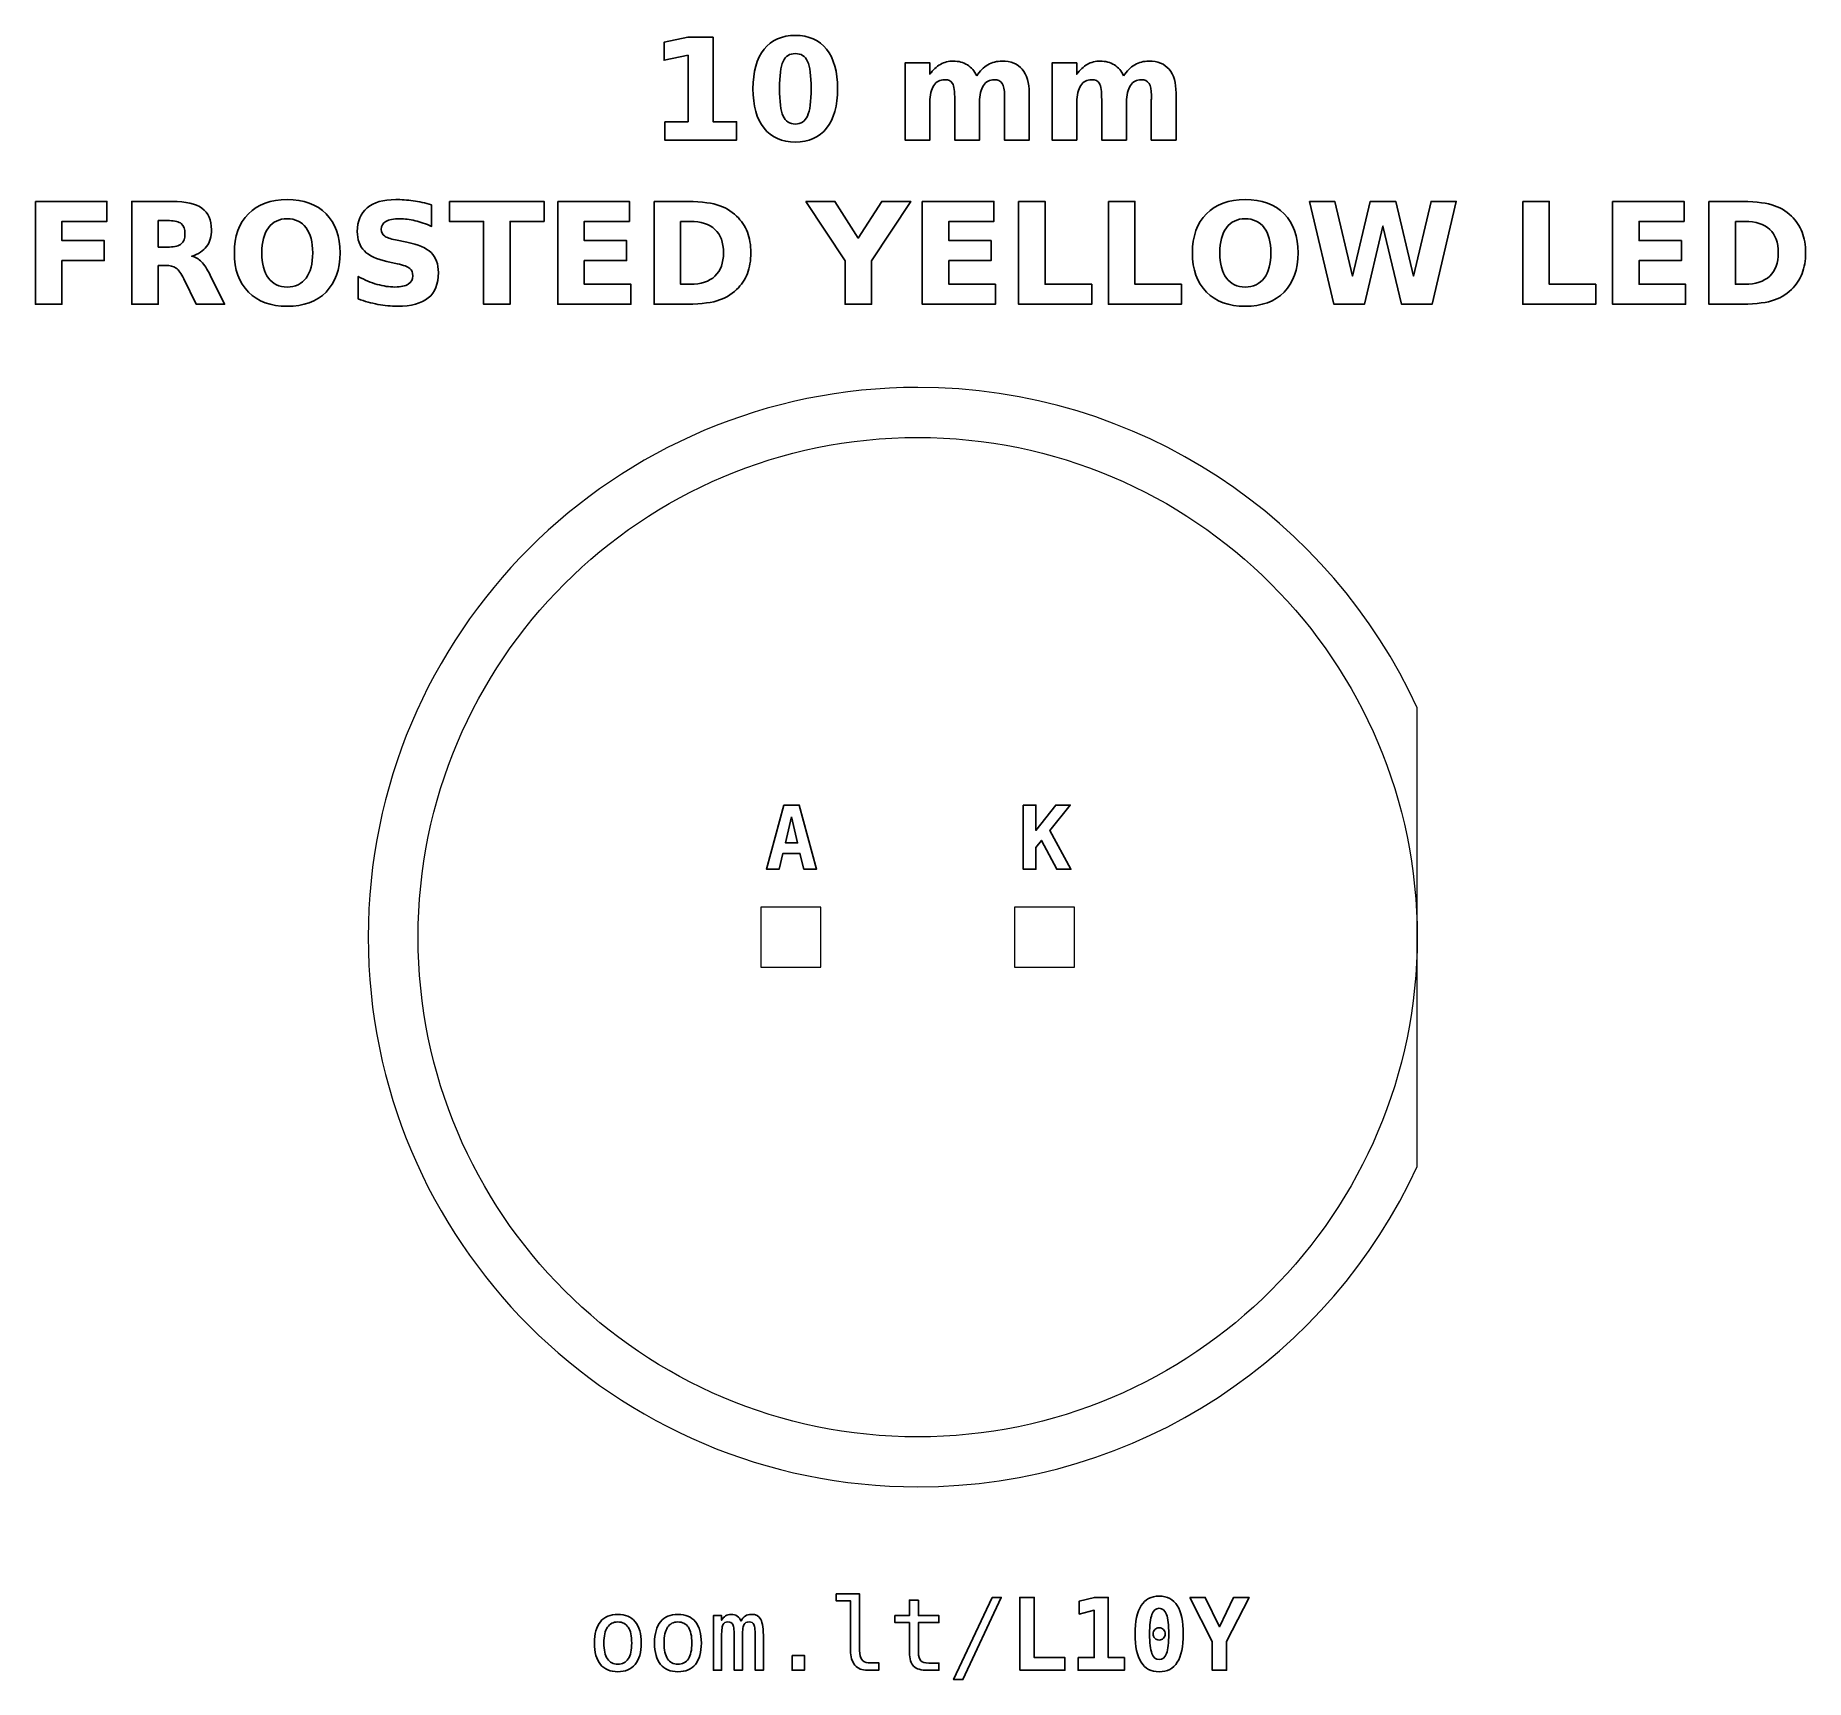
# Model space of a CAD drawing. Header units: centimetres. Extents: x -11.38 to -9.61, y -15.59 to -13.95.
import ezdxf

# ---------------------------------------------------------------- set-up
doc = ezdxf.new("R2010")
doc.units = ezdxf.units.CM
doc.header["$MEASUREMENT"] = 0
doc.layers.add('Layer 1', color=7, linetype='Continuous')

msp = doc.modelspace()

# ---------------------------------------------------------------- linework, layer by layer
at = {"layer": 'Layer 1', "color": 7, "lineweight": 20}
for points in [[(-10.657, -14.88), (-10.597, -14.88), (-10.597, -14.82), (-10.657, -14.82), (-10.657, -14.88)], [(-10.403, -14.88), (-10.343, -14.88), (-10.343, -14.82), (-10.403, -14.82), (-10.403, -14.88)]]:
    msp.add_lwpolyline(points, close=True, dxfattribs=at)
at = {"layer": 'Layer 1', "color": 250, "lineweight": 20}
msp.add_ellipse((-10.5, -14.85), major_axis=(0, 0.5), ratio=1, dxfattribs=at)
at = {"layer": 'Layer 1', "color": 250}
for points, knots in [([(-10.75326, -14.03415), (-10.75326, -14.03415), (-10.72983, -14.03415), (-10.72983, -14.03415), (-10.72983, -14.03415), (-10.72983, -14.03415), (-10.72983, -13.96766), (-10.72983, -13.96766), (-10.72983, -13.96766), (-10.72983, -13.96766), (-10.75387, -13.97263), (-10.75387, -13.97263), (-10.75387, -13.97263), (-10.75387, -13.97263), (-10.75387, -13.95456), (-10.75387, -13.95456), (-10.75387, -13.95456), (-10.75387, -13.95456), (-10.72997, -13.9496), (-10.72997, -13.9496), (-10.72997, -13.9496), (-10.72997, -13.9496), (-10.70476, -13.9496), (-10.70476, -13.9496), (-10.70476, -13.9496), (-10.70476, -13.9496), (-10.70476, -14.03415), (-10.70476, -14.03415), (-10.70476, -14.03415), (-10.70476, -14.03415), (-10.68134, -14.03415), (-10.68134, -14.03415), (-10.68134, -14.03415), (-10.68134, -14.03415), (-10.68134, -14.05247), (-10.68134, -14.05247), (-10.68134, -14.05247), (-10.68134, -14.05247), (-10.75326, -14.05247), (-10.75326, -14.05247), (-10.75326, -14.05247), (-10.75326, -14.05247), (-10.75326, -14.03415), (-10.75326, -14.03415)], [0, 0, 0, 0, 0.0909091, 0.0909091, 0.0909091, 0.0909091, 0.1818182, 0.1818182, 0.1818182, 0.1818182, 0.2727273, 0.2727273, 0.2727273, 0.2727273, 0.3636364, 0.3636364, 0.3636364, 0.3636364, 0.4545455, 0.4545455, 0.4545455, 0.4545455, 0.5454545, 0.5454545, 0.5454545, 0.5454545, 0.6363636, 0.6363636, 0.6363636, 0.6363636, 0.7272727, 0.7272727, 0.7272727, 0.7272727, 0.8181818, 0.8181818, 0.8181818, 0.8181818, 0.9090909, 0.9090909, 0.9090909, 0.9090909, 1, 1, 1, 1]), ([(-10.58016, -14.00113), (-10.58016, -14.01818), (-10.58383, -14.03133), (-10.59119, -14.04059), (-10.59119, -14.04059), (-10.59853, -14.04984), (-10.60897, -14.05447), (-10.62247, -14.05447), (-10.62247, -14.05447), (-10.63602, -14.05447), (-10.64648, -14.04984), (-10.65382, -14.04059), (-10.65382, -14.04059), (-10.66118, -14.03133), (-10.66485, -14.01818), (-10.66485, -14.00113), (-10.66485, -14.00113), (-10.66485, -13.98406), (-10.66118, -13.97088), (-10.65382, -13.96162), (-10.65382, -13.96162), (-10.64648, -13.95238), (-10.63602, -13.94774), (-10.62247, -13.94774), (-10.62247, -13.94774), (-10.60897, -13.94774), (-10.59853, -13.95238), (-10.59119, -13.96162), (-10.59119, -13.96162), (-10.58383, -13.97088), (-10.58016, -13.98406), (-10.58016, -14.00113)], [0, 0, 0, 0, 0.125, 0.125, 0.125, 0.125, 0.25, 0.25, 0.25, 0.25, 0.375, 0.375, 0.375, 0.375, 0.5, 0.5, 0.5, 0.5, 0.625, 0.625, 0.625, 0.625, 0.75, 0.75, 0.75, 0.75, 0.875, 0.875, 0.875, 0.875, 1, 1, 1, 1]), ([(-10.60669, -14.00094), (-10.60669, -13.98808), (-10.60789, -13.97902), (-10.61031, -13.97375), (-10.61031, -13.97375), (-10.61271, -13.96851), (-10.61678, -13.96588), (-10.62247, -13.96588), (-10.62247, -13.96588), (-10.62816, -13.96588), (-10.63223, -13.96851), (-10.63468, -13.97375), (-10.63468, -13.97375), (-10.6371, -13.97902), (-10.63832, -13.98808), (-10.63832, -14.00094), (-10.63832, -14.00094), (-10.63832, -14.01392), (-10.6371, -14.0231), (-10.63468, -14.02841), (-10.63468, -14.02841), (-10.63223, -14.03375), (-10.62816, -14.03641), (-10.62247, -14.03641), (-10.62247, -14.03641), (-10.61683, -14.03641), (-10.61278, -14.03375), (-10.61033, -14.02841), (-10.61033, -14.02841), (-10.60791, -14.0231), (-10.60669, -14.01392), (-10.60669, -14.00094)], [0, 0, 0, 0, 0.125, 0.125, 0.125, 0.125, 0.25, 0.25, 0.25, 0.25, 0.375, 0.375, 0.375, 0.375, 0.5, 0.5, 0.5, 0.5, 0.625, 0.625, 0.625, 0.625, 0.75, 0.75, 0.75, 0.75, 0.875, 0.875, 0.875, 0.875, 1, 1, 1, 1]), ([(-10.44091, -13.98812), (-10.43778, -13.98335), (-10.43409, -13.9797), (-10.42978, -13.97721), (-10.42978, -13.97721), (-10.42548, -13.97469), (-10.42078, -13.97345), (-10.41563, -13.97345), (-10.41563, -13.97345), (-10.40676, -13.97345), (-10.40001, -13.97618), (-10.39538, -13.98166), (-10.39538, -13.98166), (-10.39074, -13.98711), (-10.38841, -13.99506), (-10.38841, -14.00548), (-10.38841, -14.00548), (-10.38841, -14.00548), (-10.38841, -14.05247), (-10.38841, -14.05247), (-10.38841, -14.05247), (-10.38841, -14.05247), (-10.41323, -14.05247), (-10.41323, -14.05247), (-10.41323, -14.05247), (-10.41323, -14.05247), (-10.41323, -14.01223), (-10.41323, -14.01223), (-10.41323, -14.01223), (-10.41318, -14.01164), (-10.41316, -14.01103), (-10.41313, -14.01037), (-10.41313, -14.01037), (-10.41311, -14.00974), (-10.41309, -14.00882), (-10.41309, -14.00762), (-10.41309, -14.00762), (-10.41309, -14.00216), (-10.41388, -13.99819), (-10.41551, -13.99574), (-10.41551, -13.99574), (-10.41711, -13.99327), (-10.41969, -13.99205), (-10.42327, -13.99205), (-10.42327, -13.99205), (-10.42797, -13.99205), (-10.43157, -13.99398), (-10.43413, -13.99784), (-10.43413, -13.99784), (-10.43667, -14.00169), (-10.43799, -14.00727), (-10.43809, -14.01458), (-10.43809, -14.01458), (-10.43809, -14.01458), (-10.43809, -14.05247), (-10.43809, -14.05247), (-10.43809, -14.05247), (-10.43809, -14.05247), (-10.4629, -14.05247), (-10.4629, -14.05247), (-10.4629, -14.05247), (-10.4629, -14.05247), (-10.4629, -14.01223), (-10.4629, -14.01223), (-10.4629, -14.01223), (-10.4629, -14.00369), (-10.46363, -13.99819), (-10.46511, -13.99574), (-10.46511, -13.99574), (-10.46657, -13.99327), (-10.46918, -13.99205), (-10.47294, -13.99205), (-10.47294, -13.99205), (-10.47769, -13.99205), (-10.48134, -13.994), (-10.4839, -13.99788), (-10.4839, -13.99788), (-10.48646, -14.00176), (-10.48776, -14.00729), (-10.48776, -14.01451), (-10.48776, -14.01451), (-10.48776, -14.01451), (-10.48776, -14.05247), (-10.48776, -14.05247), (-10.48776, -14.05247), (-10.48776, -14.05247), (-10.51257, -14.05247), (-10.51257, -14.05247), (-10.51257, -14.05247), (-10.51257, -14.05247), (-10.51257, -13.97531), (-10.51257, -13.97531), (-10.51257, -13.97531), (-10.51257, -13.97531), (-10.48776, -13.97531), (-10.48776, -13.97531), (-10.48776, -13.97531), (-10.48776, -13.97531), (-10.48776, -13.98662), (-10.48776, -13.98662), (-10.48776, -13.98662), (-10.48472, -13.98224), (-10.48124, -13.97898), (-10.47731, -13.97676), (-10.47731, -13.97676), (-10.47339, -13.97455), (-10.46906, -13.97345), (-10.46433, -13.97345), (-10.46433, -13.97345), (-10.45902, -13.97345), (-10.45429, -13.97474), (-10.45022, -13.97731), (-10.45022, -13.97731), (-10.44613, -13.97989), (-10.44302, -13.98349), (-10.44091, -13.98812)], [0, 0, 0, 0, 0.0344828, 0.0344828, 0.0344828, 0.0344828, 0.0689655, 0.0689655, 0.0689655, 0.0689655, 0.1034483, 0.1034483, 0.1034483, 0.1034483, 0.137931, 0.137931, 0.137931, 0.137931, 0.1724138, 0.1724138, 0.1724138, 0.1724138, 0.2068966, 0.2068966, 0.2068966, 0.2068966, 0.2413793, 0.2413793, 0.2413793, 0.2413793, 0.2758621, 0.2758621, 0.2758621, 0.2758621, 0.3103448, 0.3103448, 0.3103448, 0.3103448, 0.3448276, 0.3448276, 0.3448276, 0.3448276, 0.3793103, 0.3793103, 0.3793103, 0.3793103, 0.4137931, 0.4137931, 0.4137931, 0.4137931, 0.4482759, 0.4482759, 0.4482759, 0.4482759, 0.4827586, 0.4827586, 0.4827586, 0.4827586, 0.5172414, 0.5172414, 0.5172414, 0.5172414, 0.5517241, 0.5517241, 0.5517241, 0.5517241, 0.5862069, 0.5862069, 0.5862069, 0.5862069, 0.6206897, 0.6206897, 0.6206897, 0.6206897, 0.6551724, 0.6551724, 0.6551724, 0.6551724, 0.6896552, 0.6896552, 0.6896552, 0.6896552, 0.7241379, 0.7241379, 0.7241379, 0.7241379, 0.7586207, 0.7586207, 0.7586207, 0.7586207, 0.7931034, 0.7931034, 0.7931034, 0.7931034, 0.8275862, 0.8275862, 0.8275862, 0.8275862, 0.862069, 0.862069, 0.862069, 0.862069, 0.8965517, 0.8965517, 0.8965517, 0.8965517, 0.9310345, 0.9310345, 0.9310345, 0.9310345, 0.9655172, 0.9655172, 0.9655172, 0.9655172, 1, 1, 1, 1]), ([(-10.29387, -13.98812), (-10.29074, -13.98335), (-10.28705, -13.9797), (-10.28274, -13.97721), (-10.28274, -13.97721), (-10.27844, -13.97469), (-10.27374, -13.97345), (-10.26859, -13.97345), (-10.26859, -13.97345), (-10.25972, -13.97345), (-10.25297, -13.97618), (-10.24834, -13.98166), (-10.24834, -13.98166), (-10.2437, -13.98711), (-10.24137, -13.99506), (-10.24137, -14.00548), (-10.24137, -14.00548), (-10.24137, -14.00548), (-10.24137, -14.05247), (-10.24137, -14.05247), (-10.24137, -14.05247), (-10.24137, -14.05247), (-10.26619, -14.05247), (-10.26619, -14.05247), (-10.26619, -14.05247), (-10.26619, -14.05247), (-10.26619, -14.01223), (-10.26619, -14.01223), (-10.26619, -14.01223), (-10.26614, -14.01164), (-10.26612, -14.01103), (-10.26609, -14.01037), (-10.26609, -14.01037), (-10.26607, -14.00974), (-10.26605, -14.00882), (-10.26605, -14.00762), (-10.26605, -14.00762), (-10.26605, -14.00216), (-10.26684, -13.99819), (-10.26847, -13.99574), (-10.26847, -13.99574), (-10.27007, -13.99327), (-10.27265, -13.99205), (-10.27623, -13.99205), (-10.27623, -13.99205), (-10.28093, -13.99205), (-10.28453, -13.99398), (-10.28709, -13.99784), (-10.28709, -13.99784), (-10.28963, -14.00169), (-10.29095, -14.00727), (-10.29105, -14.01458), (-10.29105, -14.01458), (-10.29105, -14.01458), (-10.29105, -14.05247), (-10.29105, -14.05247), (-10.29105, -14.05247), (-10.29105, -14.05247), (-10.31586, -14.05247), (-10.31586, -14.05247), (-10.31586, -14.05247), (-10.31586, -14.05247), (-10.31586, -14.01223), (-10.31586, -14.01223), (-10.31586, -14.01223), (-10.31586, -14.00369), (-10.31659, -13.99819), (-10.31807, -13.99574), (-10.31807, -13.99574), (-10.31953, -13.99327), (-10.32214, -13.99205), (-10.3259, -13.99205), (-10.3259, -13.99205), (-10.33065, -13.99205), (-10.3343, -13.994), (-10.33686, -13.99788), (-10.33686, -13.99788), (-10.33942, -14.00176), (-10.34072, -14.00729), (-10.34072, -14.01451), (-10.34072, -14.01451), (-10.34072, -14.01451), (-10.34072, -14.05247), (-10.34072, -14.05247), (-10.34072, -14.05247), (-10.34072, -14.05247), (-10.36553, -14.05247), (-10.36553, -14.05247), (-10.36553, -14.05247), (-10.36553, -14.05247), (-10.36553, -13.97531), (-10.36553, -13.97531), (-10.36553, -13.97531), (-10.36553, -13.97531), (-10.34072, -13.97531), (-10.34072, -13.97531), (-10.34072, -13.97531), (-10.34072, -13.97531), (-10.34072, -13.98662), (-10.34072, -13.98662), (-10.34072, -13.98662), (-10.33768, -13.98224), (-10.3342, -13.97898), (-10.33027, -13.97676), (-10.33027, -13.97676), (-10.32635, -13.97455), (-10.32202, -13.97345), (-10.31729, -13.97345), (-10.31729, -13.97345), (-10.31198, -13.97345), (-10.30725, -13.97474), (-10.30318, -13.97731), (-10.30318, -13.97731), (-10.29909, -13.97989), (-10.29598, -13.98349), (-10.29387, -13.98812)], [0, 0, 0, 0, 0.0344828, 0.0344828, 0.0344828, 0.0344828, 0.0689655, 0.0689655, 0.0689655, 0.0689655, 0.1034483, 0.1034483, 0.1034483, 0.1034483, 0.137931, 0.137931, 0.137931, 0.137931, 0.1724138, 0.1724138, 0.1724138, 0.1724138, 0.2068966, 0.2068966, 0.2068966, 0.2068966, 0.2413793, 0.2413793, 0.2413793, 0.2413793, 0.2758621, 0.2758621, 0.2758621, 0.2758621, 0.3103448, 0.3103448, 0.3103448, 0.3103448, 0.3448276, 0.3448276, 0.3448276, 0.3448276, 0.3793103, 0.3793103, 0.3793103, 0.3793103, 0.4137931, 0.4137931, 0.4137931, 0.4137931, 0.4482759, 0.4482759, 0.4482759, 0.4482759, 0.4827586, 0.4827586, 0.4827586, 0.4827586, 0.5172414, 0.5172414, 0.5172414, 0.5172414, 0.5517241, 0.5517241, 0.5517241, 0.5517241, 0.5862069, 0.5862069, 0.5862069, 0.5862069, 0.6206897, 0.6206897, 0.6206897, 0.6206897, 0.6551724, 0.6551724, 0.6551724, 0.6551724, 0.6896552, 0.6896552, 0.6896552, 0.6896552, 0.7241379, 0.7241379, 0.7241379, 0.7241379, 0.7586207, 0.7586207, 0.7586207, 0.7586207, 0.7931034, 0.7931034, 0.7931034, 0.7931034, 0.8275862, 0.8275862, 0.8275862, 0.8275862, 0.862069, 0.862069, 0.862069, 0.862069, 0.8965517, 0.8965517, 0.8965517, 0.8965517, 0.9310345, 0.9310345, 0.9310345, 0.9310345, 0.9655172, 0.9655172, 0.9655172, 0.9655172, 1, 1, 1, 1]), ([(-11.3831, -14.11385), (-11.3831, -14.11385), (-11.31151, -14.11385), (-11.31151, -14.11385), (-11.31151, -14.11385), (-11.31151, -14.11385), (-11.31151, -14.13391), (-11.31151, -14.13391), (-11.31151, -14.13391), (-11.31151, -14.13391), (-11.35657, -14.13391), (-11.35657, -14.13391), (-11.35657, -14.13391), (-11.35657, -14.13391), (-11.35657, -14.15306), (-11.35657, -14.15306), (-11.35657, -14.15306), (-11.35657, -14.15306), (-11.31419, -14.15306), (-11.31419, -14.15306), (-11.31419, -14.15306), (-11.31419, -14.15306), (-11.31419, -14.17312), (-11.31419, -14.17312), (-11.31419, -14.17312), (-11.31419, -14.17312), (-11.35657, -14.17312), (-11.35657, -14.17312), (-11.35657, -14.17312), (-11.35657, -14.17312), (-11.35657, -14.21672), (-11.35657, -14.21672), (-11.35657, -14.21672), (-11.35657, -14.21672), (-11.3831, -14.21672), (-11.3831, -14.21672), (-11.3831, -14.21672), (-11.3831, -14.21672), (-11.3831, -14.11385), (-11.3831, -14.11385)], [0, 0, 0, 0, 0.1, 0.1, 0.1, 0.1, 0.2, 0.2, 0.2, 0.2, 0.3, 0.3, 0.3, 0.3, 0.4, 0.4, 0.4, 0.4, 0.5, 0.5, 0.5, 0.5, 0.6, 0.6, 0.6, 0.6, 0.7, 0.7, 0.7, 0.7, 0.8, 0.8, 0.8, 0.8, 0.9, 0.9, 0.9, 0.9, 1, 1, 1, 1]), ([(-11.26017, -14.1778), (-11.26017, -14.1778), (-11.26017, -14.21672), (-11.26017, -14.21672), (-11.26017, -14.21672), (-11.26017, -14.21672), (-11.2867, -14.21672), (-11.2867, -14.21672), (-11.2867, -14.21672), (-11.2867, -14.21672), (-11.2867, -14.11385), (-11.2867, -14.11385), (-11.2867, -14.11385), (-11.2867, -14.11385), (-11.24618, -14.11385), (-11.24618, -14.11385), (-11.24618, -14.11385), (-11.23263, -14.11385), (-11.22268, -14.11613), (-11.21638, -14.12067), (-11.21638, -14.12067), (-11.21006, -14.12521), (-11.2069, -14.13241), (-11.2069, -14.14224), (-11.2069, -14.14224), (-11.2069, -14.14903), (-11.20855, -14.15463), (-11.21182, -14.15898), (-11.21182, -14.15898), (-11.21511, -14.16336), (-11.22007, -14.16658), (-11.22668, -14.16863), (-11.22668, -14.16863), (-11.22306, -14.16947), (-11.21979, -14.17133), (-11.21692, -14.17425), (-11.21692, -14.17425), (-11.21405, -14.17716), (-11.21116, -14.18158), (-11.20822, -14.18751), (-11.20822, -14.18751), (-11.20822, -14.18751), (-11.1938, -14.21672), (-11.1938, -14.21672), (-11.1938, -14.21672), (-11.1938, -14.21672), (-11.22207, -14.21672), (-11.22207, -14.21672), (-11.22207, -14.21672), (-11.22207, -14.21672), (-11.23461, -14.19116), (-11.23461, -14.19116), (-11.23461, -14.19116), (-11.23712, -14.18603), (-11.23969, -14.1825), (-11.2423, -14.18062), (-11.2423, -14.18062), (-11.24489, -14.17874), (-11.24834, -14.1778), (-11.25267, -14.1778), (-11.25267, -14.1778), (-11.25267, -14.1778), (-11.26017, -14.1778), (-11.26017, -14.1778)], [0, 0, 0, 0, 0.0625, 0.0625, 0.0625, 0.0625, 0.125, 0.125, 0.125, 0.125, 0.1875, 0.1875, 0.1875, 0.1875, 0.25, 0.25, 0.25, 0.25, 0.3125, 0.3125, 0.3125, 0.3125, 0.375, 0.375, 0.375, 0.375, 0.4375, 0.4375, 0.4375, 0.4375, 0.5, 0.5, 0.5, 0.5, 0.5625, 0.5625, 0.5625, 0.5625, 0.625, 0.625, 0.625, 0.625, 0.6875, 0.6875, 0.6875, 0.6875, 0.75, 0.75, 0.75, 0.75, 0.8125, 0.8125, 0.8125, 0.8125, 0.875, 0.875, 0.875, 0.875, 0.9375, 0.9375, 0.9375, 0.9375, 1, 1, 1, 1]), ([(-11.13106, -14.11199), (-11.11453, -14.11199), (-11.10157, -14.11672), (-11.09221, -14.1262), (-11.09221, -14.1262), (-11.08283, -14.13565), (-11.07815, -14.1487), (-11.07815, -14.16538), (-11.07815, -14.16538), (-11.07815, -14.18201), (-11.08283, -14.19506), (-11.09221, -14.20451), (-11.09221, -14.20451), (-11.10157, -14.21399), (-11.11453, -14.21872), (-11.13106, -14.21872), (-11.13106, -14.21872), (-11.14755, -14.21872), (-11.16048, -14.21399), (-11.16989, -14.20451), (-11.16989, -14.20451), (-11.17927, -14.19506), (-11.18398, -14.18201), (-11.18398, -14.16538), (-11.18398, -14.16538), (-11.18398, -14.1487), (-11.17927, -14.13565), (-11.16989, -14.1262), (-11.16989, -14.1262), (-11.16048, -14.11672), (-11.14755, -14.11199), (-11.13106, -14.11199)], [0, 0, 0, 0, 0.125, 0.125, 0.125, 0.125, 0.25, 0.25, 0.25, 0.25, 0.375, 0.375, 0.375, 0.375, 0.5, 0.5, 0.5, 0.5, 0.625, 0.625, 0.625, 0.625, 0.75, 0.75, 0.75, 0.75, 0.875, 0.875, 0.875, 0.875, 1, 1, 1, 1]), ([(-10.98649, -14.1171), (-10.98649, -14.1171), (-10.98649, -14.13885), (-10.98649, -14.13885), (-10.98649, -14.13885), (-10.99214, -14.13633), (-10.99766, -14.13443), (-11.00302, -14.13314), (-11.00302, -14.13314), (-11.00841, -14.13184), (-11.01349, -14.13121), (-11.01826, -14.13121), (-11.01826, -14.13121), (-11.02459, -14.13121), (-11.02929, -14.13208), (-11.03233, -14.13382), (-11.03233, -14.13382), (-11.03536, -14.13558), (-11.03687, -14.13829), (-11.03687, -14.14196), (-11.03687, -14.14196), (-11.03687, -14.14471), (-11.03586, -14.14687), (-11.03381, -14.1484), (-11.03381, -14.1484), (-11.03176, -14.14993), (-11.02805, -14.15127), (-11.02266, -14.15237), (-11.02266, -14.15237), (-11.02266, -14.15237), (-11.01137, -14.15463), (-11.01137, -14.15463), (-11.01137, -14.15463), (-10.99992, -14.15694), (-10.99181, -14.16042), (-10.98699, -14.16512), (-10.98699, -14.16512), (-10.98216, -14.1698), (-10.97974, -14.17646), (-10.97974, -14.18509), (-10.97974, -14.18509), (-10.97974, -14.19645), (-10.9831, -14.20489), (-10.98983, -14.21042), (-10.98983, -14.21042), (-10.99656, -14.21594), (-11.00683, -14.21872), (-11.02066, -14.21872), (-11.02066, -14.21872), (-11.0272, -14.21872), (-11.03374, -14.21811), (-11.0403, -14.21686), (-11.0403, -14.21686), (-11.04686, -14.21561), (-11.05345, -14.21378), (-11.06001, -14.21136), (-11.06001, -14.21136), (-11.06001, -14.21136), (-11.06001, -14.18897), (-11.06001, -14.18897), (-11.06001, -14.18897), (-11.05345, -14.19245), (-11.0471, -14.19508), (-11.04096, -14.19685), (-11.04096, -14.19685), (-11.03482, -14.19861), (-11.02892, -14.1995), (-11.02323, -14.1995), (-11.02323, -14.1995), (-11.01744, -14.1995), (-11.013, -14.19854), (-11.00992, -14.19661), (-11.00992, -14.19661), (-11.00683, -14.19468), (-11.00531, -14.19193), (-11.00531, -14.18833), (-11.00531, -14.18833), (-11.00531, -14.18513), (-11.00634, -14.18264), (-11.00843, -14.1809), (-11.00843, -14.1809), (-11.01053, -14.17916), (-11.01469, -14.17759), (-11.02095, -14.17622), (-11.02095, -14.17622), (-11.02095, -14.17622), (-11.03122, -14.17394), (-11.03122, -14.17394), (-11.03122, -14.17394), (-11.0415, -14.17173), (-11.04903, -14.16823), (-11.05378, -14.1634), (-11.05378, -14.1634), (-11.05853, -14.15858), (-11.0609, -14.15207), (-11.0609, -14.14391), (-11.0609, -14.14391), (-11.0609, -14.13365), (-11.05759, -14.12577), (-11.05098, -14.12027), (-11.05098, -14.12027), (-11.04437, -14.11474), (-11.03487, -14.11199), (-11.02245, -14.11199), (-11.02245, -14.11199), (-11.01681, -14.11199), (-11.011, -14.11242), (-11.00502, -14.11326), (-11.00502, -14.11326), (-10.99905, -14.11411), (-10.99287, -14.11538), (-10.98649, -14.1171)], [0, 0, 0, 0, 0.0357143, 0.0357143, 0.0357143, 0.0357143, 0.0714286, 0.0714286, 0.0714286, 0.0714286, 0.1071429, 0.1071429, 0.1071429, 0.1071429, 0.1428571, 0.1428571, 0.1428571, 0.1428571, 0.1785714, 0.1785714, 0.1785714, 0.1785714, 0.2142857, 0.2142857, 0.2142857, 0.2142857, 0.25, 0.25, 0.25, 0.25, 0.2857143, 0.2857143, 0.2857143, 0.2857143, 0.3214286, 0.3214286, 0.3214286, 0.3214286, 0.3571429, 0.3571429, 0.3571429, 0.3571429, 0.3928571, 0.3928571, 0.3928571, 0.3928571, 0.4285714, 0.4285714, 0.4285714, 0.4285714, 0.4642857, 0.4642857, 0.4642857, 0.4642857, 0.5, 0.5, 0.5, 0.5, 0.5357143, 0.5357143, 0.5357143, 0.5357143, 0.5714286, 0.5714286, 0.5714286, 0.5714286, 0.6071429, 0.6071429, 0.6071429, 0.6071429, 0.6428571, 0.6428571, 0.6428571, 0.6428571, 0.6785714, 0.6785714, 0.6785714, 0.6785714, 0.7142857, 0.7142857, 0.7142857, 0.7142857, 0.75, 0.75, 0.75, 0.75, 0.7857143, 0.7857143, 0.7857143, 0.7857143, 0.8214286, 0.8214286, 0.8214286, 0.8214286, 0.8571429, 0.8571429, 0.8571429, 0.8571429, 0.8928571, 0.8928571, 0.8928571, 0.8928571, 0.9285714, 0.9285714, 0.9285714, 0.9285714, 0.9642857, 0.9642857, 0.9642857, 0.9642857, 1, 1, 1, 1]), ([(-10.96874, -14.11385), (-10.96874, -14.11385), (-10.87394, -14.11385), (-10.87394, -14.11385), (-10.87394, -14.11385), (-10.87394, -14.11385), (-10.87394, -14.13391), (-10.87394, -14.13391), (-10.87394, -14.13391), (-10.87394, -14.13391), (-10.90804, -14.13391), (-10.90804, -14.13391), (-10.90804, -14.13391), (-10.90804, -14.13391), (-10.90804, -14.21672), (-10.90804, -14.21672), (-10.90804, -14.21672), (-10.90804, -14.21672), (-10.93457, -14.21672), (-10.93457, -14.21672), (-10.93457, -14.21672), (-10.93457, -14.21672), (-10.93457, -14.13391), (-10.93457, -14.13391), (-10.93457, -14.13391), (-10.93457, -14.13391), (-10.96874, -14.13391), (-10.96874, -14.13391), (-10.96874, -14.13391), (-10.96874, -14.13391), (-10.96874, -14.11385), (-10.96874, -14.11385)], [0, 0, 0, 0, 0.125, 0.125, 0.125, 0.125, 0.25, 0.25, 0.25, 0.25, 0.375, 0.375, 0.375, 0.375, 0.5, 0.5, 0.5, 0.5, 0.625, 0.625, 0.625, 0.625, 0.75, 0.75, 0.75, 0.75, 0.875, 0.875, 0.875, 0.875, 1, 1, 1, 1]), ([(-10.8602, -14.11385), (-10.8602, -14.11385), (-10.78861, -14.11385), (-10.78861, -14.11385), (-10.78861, -14.11385), (-10.78861, -14.11385), (-10.78861, -14.13391), (-10.78861, -14.13391), (-10.78861, -14.13391), (-10.78861, -14.13391), (-10.83367, -14.13391), (-10.83367, -14.13391), (-10.83367, -14.13391), (-10.83367, -14.13391), (-10.83367, -14.15306), (-10.83367, -14.15306), (-10.83367, -14.15306), (-10.83367, -14.15306), (-10.79132, -14.15306), (-10.79132, -14.15306), (-10.79132, -14.15306), (-10.79132, -14.15306), (-10.79132, -14.17312), (-10.79132, -14.17312), (-10.79132, -14.17312), (-10.79132, -14.17312), (-10.83367, -14.17312), (-10.83367, -14.17312), (-10.83367, -14.17312), (-10.83367, -14.17312), (-10.83367, -14.19666), (-10.83367, -14.19666), (-10.83367, -14.19666), (-10.83367, -14.19666), (-10.78711, -14.19666), (-10.78711, -14.19666), (-10.78711, -14.19666), (-10.78711, -14.19666), (-10.78711, -14.21672), (-10.78711, -14.21672), (-10.78711, -14.21672), (-10.78711, -14.21672), (-10.8602, -14.21672), (-10.8602, -14.21672), (-10.8602, -14.21672), (-10.8602, -14.21672), (-10.8602, -14.11385), (-10.8602, -14.11385)], [0, 0, 0, 0, 0.0833333, 0.0833333, 0.0833333, 0.0833333, 0.1666667, 0.1666667, 0.1666667, 0.1666667, 0.25, 0.25, 0.25, 0.25, 0.3333333, 0.3333333, 0.3333333, 0.3333333, 0.4166667, 0.4166667, 0.4166667, 0.4166667, 0.5, 0.5, 0.5, 0.5, 0.5833333, 0.5833333, 0.5833333, 0.5833333, 0.6666667, 0.6666667, 0.6666667, 0.6666667, 0.75, 0.75, 0.75, 0.75, 0.8333333, 0.8333333, 0.8333333, 0.8333333, 0.9166667, 0.9166667, 0.9166667, 0.9166667, 1, 1, 1, 1]), ([(-10.7638, -14.11385), (-10.7638, -14.11385), (-10.73581, -14.11385), (-10.73581, -14.11385), (-10.73581, -14.11385), (-10.7202, -14.11385), (-10.70858, -14.11496), (-10.70094, -14.11719), (-10.70094, -14.11719), (-10.69329, -14.11942), (-10.68673, -14.12319), (-10.68125, -14.12853), (-10.68125, -14.12853), (-10.67643, -14.13316), (-10.67286, -14.13852), (-10.6705, -14.14459), (-10.6705, -14.14459), (-10.66818, -14.15063), (-10.667, -14.1575), (-10.667, -14.16519), (-10.667, -14.16519), (-10.667, -14.17295), (-10.66818, -14.17987), (-10.6705, -14.18596), (-10.6705, -14.18596), (-10.67286, -14.19205), (-10.67643, -14.19741), (-10.68125, -14.20204), (-10.68125, -14.20204), (-10.68678, -14.20738), (-10.69339, -14.21115), (-10.7011, -14.21338), (-10.7011, -14.21338), (-10.70882, -14.21561), (-10.72039, -14.21672), (-10.73581, -14.21672), (-10.73581, -14.21672), (-10.73581, -14.21672), (-10.7638, -14.21672), (-10.7638, -14.21672), (-10.7638, -14.21672), (-10.7638, -14.21672), (-10.7638, -14.11385), (-10.7638, -14.11385)], [0, 0, 0, 0, 0.0909091, 0.0909091, 0.0909091, 0.0909091, 0.1818182, 0.1818182, 0.1818182, 0.1818182, 0.2727273, 0.2727273, 0.2727273, 0.2727273, 0.3636364, 0.3636364, 0.3636364, 0.3636364, 0.4545455, 0.4545455, 0.4545455, 0.4545455, 0.5454545, 0.5454545, 0.5454545, 0.5454545, 0.6363636, 0.6363636, 0.6363636, 0.6363636, 0.7272727, 0.7272727, 0.7272727, 0.7272727, 0.8181818, 0.8181818, 0.8181818, 0.8181818, 0.9090909, 0.9090909, 0.9090909, 0.9090909, 1, 1, 1, 1]), ([(-10.6119, -14.11385), (-10.6119, -14.11385), (-10.5829, -14.11385), (-10.5829, -14.11385), (-10.5829, -14.11385), (-10.5829, -14.11385), (-10.55945, -14.15052), (-10.55945, -14.15052), (-10.55945, -14.15052), (-10.55945, -14.15052), (-10.53603, -14.11385), (-10.53603, -14.11385), (-10.53603, -14.11385), (-10.53603, -14.11385), (-10.50696, -14.11385), (-10.50696, -14.11385), (-10.50696, -14.11385), (-10.50696, -14.11385), (-10.54616, -14.17338), (-10.54616, -14.17338), (-10.54616, -14.17338), (-10.54616, -14.17338), (-10.54616, -14.21672), (-10.54616, -14.21672), (-10.54616, -14.21672), (-10.54616, -14.21672), (-10.57269, -14.21672), (-10.57269, -14.21672), (-10.57269, -14.21672), (-10.57269, -14.21672), (-10.57269, -14.17338), (-10.57269, -14.17338), (-10.57269, -14.17338), (-10.57269, -14.17338), (-10.6119, -14.11385), (-10.6119, -14.11385)], [0, 0, 0, 0, 0.1111111, 0.1111111, 0.1111111, 0.1111111, 0.2222222, 0.2222222, 0.2222222, 0.2222222, 0.3333333, 0.3333333, 0.3333333, 0.3333333, 0.4444444, 0.4444444, 0.4444444, 0.4444444, 0.5555556, 0.5555556, 0.5555556, 0.5555556, 0.6666667, 0.6666667, 0.6666667, 0.6666667, 0.7777778, 0.7777778, 0.7777778, 0.7777778, 0.8888889, 0.8888889, 0.8888889, 0.8888889, 1, 1, 1, 1]), ([(-10.49536, -14.11385), (-10.49536, -14.11385), (-10.42377, -14.11385), (-10.42377, -14.11385), (-10.42377, -14.11385), (-10.42377, -14.11385), (-10.42377, -14.13391), (-10.42377, -14.13391), (-10.42377, -14.13391), (-10.42377, -14.13391), (-10.46883, -14.13391), (-10.46883, -14.13391), (-10.46883, -14.13391), (-10.46883, -14.13391), (-10.46883, -14.15306), (-10.46883, -14.15306), (-10.46883, -14.15306), (-10.46883, -14.15306), (-10.42648, -14.15306), (-10.42648, -14.15306), (-10.42648, -14.15306), (-10.42648, -14.15306), (-10.42648, -14.17312), (-10.42648, -14.17312), (-10.42648, -14.17312), (-10.42648, -14.17312), (-10.46883, -14.17312), (-10.46883, -14.17312), (-10.46883, -14.17312), (-10.46883, -14.17312), (-10.46883, -14.19666), (-10.46883, -14.19666), (-10.46883, -14.19666), (-10.46883, -14.19666), (-10.42227, -14.19666), (-10.42227, -14.19666), (-10.42227, -14.19666), (-10.42227, -14.19666), (-10.42227, -14.21672), (-10.42227, -14.21672), (-10.42227, -14.21672), (-10.42227, -14.21672), (-10.49536, -14.21672), (-10.49536, -14.21672), (-10.49536, -14.21672), (-10.49536, -14.21672), (-10.49536, -14.11385), (-10.49536, -14.11385)], [0, 0, 0, 0, 0.0833333, 0.0833333, 0.0833333, 0.0833333, 0.1666667, 0.1666667, 0.1666667, 0.1666667, 0.25, 0.25, 0.25, 0.25, 0.3333333, 0.3333333, 0.3333333, 0.3333333, 0.4166667, 0.4166667, 0.4166667, 0.4166667, 0.5, 0.5, 0.5, 0.5, 0.5833333, 0.5833333, 0.5833333, 0.5833333, 0.6666667, 0.6666667, 0.6666667, 0.6666667, 0.75, 0.75, 0.75, 0.75, 0.8333333, 0.8333333, 0.8333333, 0.8333333, 0.9166667, 0.9166667, 0.9166667, 0.9166667, 1, 1, 1, 1]), ([(-10.39896, -14.11385), (-10.39896, -14.11385), (-10.37243, -14.11385), (-10.37243, -14.11385), (-10.37243, -14.11385), (-10.37243, -14.11385), (-10.37243, -14.19666), (-10.37243, -14.19666), (-10.37243, -14.19666), (-10.37243, -14.19666), (-10.32587, -14.19666), (-10.32587, -14.19666), (-10.32587, -14.19666), (-10.32587, -14.19666), (-10.32587, -14.21672), (-10.32587, -14.21672), (-10.32587, -14.21672), (-10.32587, -14.21672), (-10.39896, -14.21672), (-10.39896, -14.21672), (-10.39896, -14.21672), (-10.39896, -14.21672), (-10.39896, -14.11385), (-10.39896, -14.11385)], [0, 0, 0, 0, 0.1666667, 0.1666667, 0.1666667, 0.1666667, 0.3333333, 0.3333333, 0.3333333, 0.3333333, 0.5, 0.5, 0.5, 0.5, 0.6666667, 0.6666667, 0.6666667, 0.6666667, 0.8333333, 0.8333333, 0.8333333, 0.8333333, 1, 1, 1, 1]), ([(-10.30905, -14.11385), (-10.30905, -14.11385), (-10.28252, -14.11385), (-10.28252, -14.11385), (-10.28252, -14.11385), (-10.28252, -14.11385), (-10.28252, -14.19666), (-10.28252, -14.19666), (-10.28252, -14.19666), (-10.28252, -14.19666), (-10.23596, -14.19666), (-10.23596, -14.19666), (-10.23596, -14.19666), (-10.23596, -14.19666), (-10.23596, -14.21672), (-10.23596, -14.21672), (-10.23596, -14.21672), (-10.23596, -14.21672), (-10.30905, -14.21672), (-10.30905, -14.21672), (-10.30905, -14.21672), (-10.30905, -14.21672), (-10.30905, -14.11385), (-10.30905, -14.11385)], [0, 0, 0, 0, 0.1666667, 0.1666667, 0.1666667, 0.1666667, 0.3333333, 0.3333333, 0.3333333, 0.3333333, 0.5, 0.5, 0.5, 0.5, 0.6666667, 0.6666667, 0.6666667, 0.6666667, 0.8333333, 0.8333333, 0.8333333, 0.8333333, 1, 1, 1, 1]), ([(-10.17215, -14.11199), (-10.15562, -14.11199), (-10.14266, -14.11672), (-10.1333, -14.1262), (-10.1333, -14.1262), (-10.12392, -14.13565), (-10.11924, -14.1487), (-10.11924, -14.16538), (-10.11924, -14.16538), (-10.11924, -14.18201), (-10.12392, -14.19506), (-10.1333, -14.20451), (-10.1333, -14.20451), (-10.14266, -14.21399), (-10.15562, -14.21872), (-10.17215, -14.21872), (-10.17215, -14.21872), (-10.18864, -14.21872), (-10.20157, -14.21399), (-10.21098, -14.20451), (-10.21098, -14.20451), (-10.22036, -14.19506), (-10.22507, -14.18201), (-10.22507, -14.16538), (-10.22507, -14.16538), (-10.22507, -14.1487), (-10.22036, -14.13565), (-10.21098, -14.1262), (-10.21098, -14.1262), (-10.20157, -14.11672), (-10.18864, -14.11199), (-10.17215, -14.11199)], [0, 0, 0, 0, 0.125, 0.125, 0.125, 0.125, 0.25, 0.25, 0.25, 0.25, 0.375, 0.375, 0.375, 0.375, 0.5, 0.5, 0.5, 0.5, 0.625, 0.625, 0.625, 0.625, 0.75, 0.75, 0.75, 0.75, 0.875, 0.875, 0.875, 0.875, 1, 1, 1, 1]), ([(-10.10792, -14.11385), (-10.10792, -14.11385), (-10.0825, -14.11385), (-10.0825, -14.11385), (-10.0825, -14.11385), (-10.0825, -14.11385), (-10.06472, -14.18862), (-10.06472, -14.18862), (-10.06472, -14.18862), (-10.06472, -14.18862), (-10.04708, -14.11385), (-10.04708, -14.11385), (-10.04708, -14.11385), (-10.04708, -14.11385), (-10.02151, -14.11385), (-10.02151, -14.11385), (-10.02151, -14.11385), (-10.02151, -14.11385), (-10.00388, -14.18862), (-10.00388, -14.18862), (-10.00388, -14.18862), (-10.00388, -14.18862), (-9.9861, -14.11385), (-9.9861, -14.11385), (-9.9861, -14.11385), (-9.9861, -14.11385), (-9.96088, -14.11385), (-9.96088, -14.11385), (-9.96088, -14.11385), (-9.96088, -14.11385), (-9.98513, -14.21672), (-9.98513, -14.21672), (-9.98513, -14.21672), (-9.98513, -14.21672), (-10.01573, -14.21672), (-10.01573, -14.21672), (-10.01573, -14.21672), (-10.01573, -14.21672), (-10.0344, -14.13852), (-10.0344, -14.13852), (-10.0344, -14.13852), (-10.0344, -14.13852), (-10.05286, -14.21672), (-10.05286, -14.21672), (-10.05286, -14.21672), (-10.05286, -14.21672), (-10.08346, -14.21672), (-10.08346, -14.21672), (-10.08346, -14.21672), (-10.08346, -14.21672), (-10.10792, -14.11385), (-10.10792, -14.11385)], [0, 0, 0, 0, 0.0769231, 0.0769231, 0.0769231, 0.0769231, 0.1538462, 0.1538462, 0.1538462, 0.1538462, 0.2307692, 0.2307692, 0.2307692, 0.2307692, 0.3076923, 0.3076923, 0.3076923, 0.3076923, 0.3846154, 0.3846154, 0.3846154, 0.3846154, 0.4615385, 0.4615385, 0.4615385, 0.4615385, 0.5384615, 0.5384615, 0.5384615, 0.5384615, 0.6153846, 0.6153846, 0.6153846, 0.6153846, 0.6923077, 0.6923077, 0.6923077, 0.6923077, 0.7692308, 0.7692308, 0.7692308, 0.7692308, 0.8461538, 0.8461538, 0.8461538, 0.8461538, 0.9230769, 0.9230769, 0.9230769, 0.9230769, 1, 1, 1, 1]), ([(-9.8944, -14.11385), (-9.8944, -14.11385), (-9.86787, -14.11385), (-9.86787, -14.11385), (-9.86787, -14.11385), (-9.86787, -14.11385), (-9.86787, -14.19666), (-9.86787, -14.19666), (-9.86787, -14.19666), (-9.86787, -14.19666), (-9.82131, -14.19666), (-9.82131, -14.19666), (-9.82131, -14.19666), (-9.82131, -14.19666), (-9.82131, -14.21672), (-9.82131, -14.21672), (-9.82131, -14.21672), (-9.82131, -14.21672), (-9.8944, -14.21672), (-9.8944, -14.21672), (-9.8944, -14.21672), (-9.8944, -14.21672), (-9.8944, -14.11385), (-9.8944, -14.11385)], [0, 0, 0, 0, 0.1666667, 0.1666667, 0.1666667, 0.1666667, 0.3333333, 0.3333333, 0.3333333, 0.3333333, 0.5, 0.5, 0.5, 0.5, 0.6666667, 0.6666667, 0.6666667, 0.6666667, 0.8333333, 0.8333333, 0.8333333, 0.8333333, 1, 1, 1, 1]), ([(-9.80449, -14.11385), (-9.80449, -14.11385), (-9.7329, -14.11385), (-9.7329, -14.11385), (-9.7329, -14.11385), (-9.7329, -14.11385), (-9.7329, -14.13391), (-9.7329, -14.13391), (-9.7329, -14.13391), (-9.7329, -14.13391), (-9.77796, -14.13391), (-9.77796, -14.13391), (-9.77796, -14.13391), (-9.77796, -14.13391), (-9.77796, -14.15306), (-9.77796, -14.15306), (-9.77796, -14.15306), (-9.77796, -14.15306), (-9.73561, -14.15306), (-9.73561, -14.15306), (-9.73561, -14.15306), (-9.73561, -14.15306), (-9.73561, -14.17312), (-9.73561, -14.17312), (-9.73561, -14.17312), (-9.73561, -14.17312), (-9.77796, -14.17312), (-9.77796, -14.17312), (-9.77796, -14.17312), (-9.77796, -14.17312), (-9.77796, -14.19666), (-9.77796, -14.19666), (-9.77796, -14.19666), (-9.77796, -14.19666), (-9.7314, -14.19666), (-9.7314, -14.19666), (-9.7314, -14.19666), (-9.7314, -14.19666), (-9.7314, -14.21672), (-9.7314, -14.21672), (-9.7314, -14.21672), (-9.7314, -14.21672), (-9.80449, -14.21672), (-9.80449, -14.21672), (-9.80449, -14.21672), (-9.80449, -14.21672), (-9.80449, -14.11385), (-9.80449, -14.11385)], [0, 0, 0, 0, 0.0833333, 0.0833333, 0.0833333, 0.0833333, 0.1666667, 0.1666667, 0.1666667, 0.1666667, 0.25, 0.25, 0.25, 0.25, 0.3333333, 0.3333333, 0.3333333, 0.3333333, 0.4166667, 0.4166667, 0.4166667, 0.4166667, 0.5, 0.5, 0.5, 0.5, 0.5833333, 0.5833333, 0.5833333, 0.5833333, 0.6666667, 0.6666667, 0.6666667, 0.6666667, 0.75, 0.75, 0.75, 0.75, 0.8333333, 0.8333333, 0.8333333, 0.8333333, 0.9166667, 0.9166667, 0.9166667, 0.9166667, 1, 1, 1, 1]), ([(-9.70809, -14.11385), (-9.70809, -14.11385), (-9.6801, -14.11385), (-9.6801, -14.11385), (-9.6801, -14.11385), (-9.66449, -14.11385), (-9.65287, -14.11496), (-9.64523, -14.11719), (-9.64523, -14.11719), (-9.63758, -14.11942), (-9.63102, -14.12319), (-9.62554, -14.12853), (-9.62554, -14.12853), (-9.62072, -14.13316), (-9.61715, -14.13852), (-9.61479, -14.14459), (-9.61479, -14.14459), (-9.61247, -14.15063), (-9.61129, -14.1575), (-9.61129, -14.16519), (-9.61129, -14.16519), (-9.61129, -14.17295), (-9.61247, -14.17987), (-9.61479, -14.18596), (-9.61479, -14.18596), (-9.61715, -14.19205), (-9.62072, -14.19741), (-9.62554, -14.20204), (-9.62554, -14.20204), (-9.63107, -14.20738), (-9.63768, -14.21115), (-9.64539, -14.21338), (-9.64539, -14.21338), (-9.65311, -14.21561), (-9.66468, -14.21672), (-9.6801, -14.21672), (-9.6801, -14.21672), (-9.6801, -14.21672), (-9.70809, -14.21672), (-9.70809, -14.21672), (-9.70809, -14.21672), (-9.70809, -14.21672), (-9.70809, -14.11385), (-9.70809, -14.11385)], [0, 0, 0, 0, 0.0909091, 0.0909091, 0.0909091, 0.0909091, 0.1818182, 0.1818182, 0.1818182, 0.1818182, 0.2727273, 0.2727273, 0.2727273, 0.2727273, 0.3636364, 0.3636364, 0.3636364, 0.3636364, 0.4545455, 0.4545455, 0.4545455, 0.4545455, 0.5454545, 0.5454545, 0.5454545, 0.5454545, 0.6363636, 0.6363636, 0.6363636, 0.6363636, 0.7272727, 0.7272727, 0.7272727, 0.7272727, 0.8181818, 0.8181818, 0.8181818, 0.8181818, 0.9090909, 0.9090909, 0.9090909, 0.9090909, 1, 1, 1, 1]), ([(-11.249, -14.15948), (-11.24345, -14.15948), (-11.23945, -14.15844), (-11.23705, -14.15637), (-11.23705, -14.15637), (-11.23463, -14.1543), (-11.23343, -14.15089), (-11.23343, -14.14616), (-11.23343, -14.14616), (-11.23343, -14.14148), (-11.23463, -14.13812), (-11.23705, -14.1361), (-11.23705, -14.1361), (-11.23945, -14.13408), (-11.24345, -14.13307), (-11.249, -14.13307), (-11.249, -14.13307), (-11.249, -14.13307), (-11.26017, -14.13307), (-11.26017, -14.13307), (-11.26017, -14.13307), (-11.26017, -14.13307), (-11.26017, -14.15948), (-11.26017, -14.15948), (-11.26017, -14.15948), (-11.26017, -14.15948), (-11.249, -14.15948), (-11.249, -14.15948)], [0, 0, 0, 0, 0.1428571, 0.1428571, 0.1428571, 0.1428571, 0.2857143, 0.2857143, 0.2857143, 0.2857143, 0.4285714, 0.4285714, 0.4285714, 0.4285714, 0.5714286, 0.5714286, 0.5714286, 0.5714286, 0.7142857, 0.7142857, 0.7142857, 0.7142857, 0.8571429, 0.8571429, 0.8571429, 0.8571429, 1, 1, 1, 1]), ([(-11.13106, -14.13121), (-11.13915, -14.13121), (-11.14541, -14.13419), (-11.14988, -14.14017), (-11.14988, -14.14017), (-11.15432, -14.14614), (-11.15656, -14.15454), (-11.15656, -14.16538), (-11.15656, -14.16538), (-11.15656, -14.1762), (-11.15432, -14.18457), (-11.14988, -14.19054), (-11.14988, -14.19054), (-11.14541, -14.19652), (-11.13915, -14.1995), (-11.13106, -14.1995), (-11.13106, -14.1995), (-11.12292, -14.1995), (-11.11665, -14.19652), (-11.11218, -14.19054), (-11.11218, -14.19054), (-11.10773, -14.18457), (-11.1055, -14.1762), (-11.1055, -14.16538), (-11.1055, -14.16538), (-11.1055, -14.15454), (-11.10773, -14.14614), (-11.11218, -14.14017), (-11.11218, -14.14017), (-11.11665, -14.13419), (-11.12292, -14.13121), (-11.13106, -14.13121)], [0, 0, 0, 0, 0.125, 0.125, 0.125, 0.125, 0.25, 0.25, 0.25, 0.25, 0.375, 0.375, 0.375, 0.375, 0.5, 0.5, 0.5, 0.5, 0.625, 0.625, 0.625, 0.625, 0.75, 0.75, 0.75, 0.75, 0.875, 0.875, 0.875, 0.875, 1, 1, 1, 1]), ([(-10.73727, -14.13391), (-10.73727, -14.13391), (-10.73727, -14.19666), (-10.73727, -14.19666), (-10.73727, -14.19666), (-10.73727, -14.19666), (-10.72777, -14.19666), (-10.72777, -14.19666), (-10.72777, -14.19666), (-10.71693, -14.19666), (-10.70865, -14.19398), (-10.70294, -14.18859), (-10.70294, -14.18859), (-10.69722, -14.18323), (-10.69435, -14.17542), (-10.69435, -14.16519), (-10.69435, -14.16519), (-10.69435, -14.15498), (-10.6972, -14.14722), (-10.70289, -14.14191), (-10.70289, -14.14191), (-10.70858, -14.13657), (-10.71688, -14.13391), (-10.72777, -14.13391), (-10.72777, -14.13391), (-10.72777, -14.13391), (-10.73727, -14.13391), (-10.73727, -14.13391)], [0, 0, 0, 0, 0.1428571, 0.1428571, 0.1428571, 0.1428571, 0.2857143, 0.2857143, 0.2857143, 0.2857143, 0.4285714, 0.4285714, 0.4285714, 0.4285714, 0.5714286, 0.5714286, 0.5714286, 0.5714286, 0.7142857, 0.7142857, 0.7142857, 0.7142857, 0.8571429, 0.8571429, 0.8571429, 0.8571429, 1, 1, 1, 1]), ([(-10.17215, -14.13121), (-10.18024, -14.13121), (-10.1865, -14.13419), (-10.19097, -14.14017), (-10.19097, -14.14017), (-10.19541, -14.14614), (-10.19765, -14.15454), (-10.19765, -14.16538), (-10.19765, -14.16538), (-10.19765, -14.1762), (-10.19541, -14.18457), (-10.19097, -14.19054), (-10.19097, -14.19054), (-10.1865, -14.19652), (-10.18024, -14.1995), (-10.17215, -14.1995), (-10.17215, -14.1995), (-10.16401, -14.1995), (-10.15774, -14.19652), (-10.15327, -14.19054), (-10.15327, -14.19054), (-10.14882, -14.18457), (-10.14659, -14.1762), (-10.14659, -14.16538), (-10.14659, -14.16538), (-10.14659, -14.15454), (-10.14882, -14.14614), (-10.15327, -14.14017), (-10.15327, -14.14017), (-10.15774, -14.13419), (-10.16401, -14.13121), (-10.17215, -14.13121)], [0, 0, 0, 0, 0.125, 0.125, 0.125, 0.125, 0.25, 0.25, 0.25, 0.25, 0.375, 0.375, 0.375, 0.375, 0.5, 0.5, 0.5, 0.5, 0.625, 0.625, 0.625, 0.625, 0.75, 0.75, 0.75, 0.75, 0.875, 0.875, 0.875, 0.875, 1, 1, 1, 1]), ([(-9.68156, -14.13391), (-9.68156, -14.13391), (-9.68156, -14.19666), (-9.68156, -14.19666), (-9.68156, -14.19666), (-9.68156, -14.19666), (-9.67206, -14.19666), (-9.67206, -14.19666), (-9.67206, -14.19666), (-9.66122, -14.19666), (-9.65294, -14.19398), (-9.64723, -14.18859), (-9.64723, -14.18859), (-9.64151, -14.18323), (-9.63864, -14.17542), (-9.63864, -14.16519), (-9.63864, -14.16519), (-9.63864, -14.15498), (-9.64149, -14.14722), (-9.64718, -14.14191), (-9.64718, -14.14191), (-9.65287, -14.13657), (-9.66117, -14.13391), (-9.67206, -14.13391), (-9.67206, -14.13391), (-9.67206, -14.13391), (-9.68156, -14.13391), (-9.68156, -14.13391)], [0, 0, 0, 0, 0.1428571, 0.1428571, 0.1428571, 0.1428571, 0.2857143, 0.2857143, 0.2857143, 0.2857143, 0.4285714, 0.4285714, 0.4285714, 0.4285714, 0.5714286, 0.5714286, 0.5714286, 0.5714286, 0.7142857, 0.7142857, 0.7142857, 0.7142857, 0.8571429, 0.8571429, 0.8571429, 0.8571429, 1, 1, 1, 1]), ([(-10.63406, -14.71784), (-10.63406, -14.71784), (-10.61852, -14.71784), (-10.61852, -14.71784), (-10.61852, -14.71784), (-10.61852, -14.71784), (-10.60116, -14.78213), (-10.60116, -14.78213), (-10.60116, -14.78213), (-10.60116, -14.78213), (-10.61386, -14.78213), (-10.61386, -14.78213), (-10.61386, -14.78213), (-10.61386, -14.78213), (-10.61783, -14.76624), (-10.61783, -14.76624), (-10.61783, -14.76624), (-10.61783, -14.76624), (-10.63483, -14.76624), (-10.63483, -14.76624), (-10.63483, -14.76624), (-10.63483, -14.76624), (-10.63871, -14.78213), (-10.63871, -14.78213), (-10.63871, -14.78213), (-10.63871, -14.78213), (-10.65141, -14.78213), (-10.65141, -14.78213), (-10.65141, -14.78213), (-10.65141, -14.78213), (-10.63406, -14.71784), (-10.63406, -14.71784)], [0, 0, 0, 0, 0.125, 0.125, 0.125, 0.125, 0.25, 0.25, 0.25, 0.25, 0.375, 0.375, 0.375, 0.375, 0.5, 0.5, 0.5, 0.5, 0.625, 0.625, 0.625, 0.625, 0.75, 0.75, 0.75, 0.75, 0.875, 0.875, 0.875, 0.875, 1, 1, 1, 1]), ([(-10.39434, -14.71784), (-10.39434, -14.71784), (-10.38164, -14.71784), (-10.38164, -14.71784), (-10.38164, -14.71784), (-10.38164, -14.71784), (-10.38164, -14.74324), (-10.38164, -14.74324), (-10.38164, -14.74324), (-10.38164, -14.74324), (-10.36174, -14.71784), (-10.36174, -14.71784), (-10.36174, -14.71784), (-10.36174, -14.71784), (-10.34736, -14.71784), (-10.34736, -14.71784), (-10.34736, -14.71784), (-10.34736, -14.71784), (-10.36765, -14.74316), (-10.36765, -14.74316), (-10.36765, -14.74316), (-10.36765, -14.74316), (-10.34663, -14.78213), (-10.34663, -14.78213), (-10.34663, -14.78213), (-10.34663, -14.78213), (-10.36075, -14.78213), (-10.36075, -14.78213), (-10.36075, -14.78213), (-10.36075, -14.78213), (-10.37599, -14.75319), (-10.37599, -14.75319), (-10.37599, -14.75319), (-10.37599, -14.75319), (-10.38164, -14.76035), (-10.38164, -14.76035), (-10.38164, -14.76035), (-10.38164, -14.76035), (-10.38164, -14.78213), (-10.38164, -14.78213), (-10.38164, -14.78213), (-10.38164, -14.78213), (-10.39434, -14.78213), (-10.39434, -14.78213), (-10.39434, -14.78213), (-10.39434, -14.78213), (-10.39434, -14.71784), (-10.39434, -14.71784)], [0, 0, 0, 0, 0.0833333, 0.0833333, 0.0833333, 0.0833333, 0.1666667, 0.1666667, 0.1666667, 0.1666667, 0.25, 0.25, 0.25, 0.25, 0.3333333, 0.3333333, 0.3333333, 0.3333333, 0.4166667, 0.4166667, 0.4166667, 0.4166667, 0.5, 0.5, 0.5, 0.5, 0.5833333, 0.5833333, 0.5833333, 0.5833333, 0.6666667, 0.6666667, 0.6666667, 0.6666667, 0.75, 0.75, 0.75, 0.75, 0.8333333, 0.8333333, 0.8333333, 0.8333333, 0.9166667, 0.9166667, 0.9166667, 0.9166667, 1, 1, 1, 1]), ([(-10.62631, -14.72947), (-10.62631, -14.72947), (-10.63229, -14.75578), (-10.63229, -14.75578), (-10.63229, -14.75578), (-10.63229, -14.75578), (-10.62028, -14.75578), (-10.62028, -14.75578), (-10.62028, -14.75578), (-10.62028, -14.75578), (-10.62631, -14.72947), (-10.62631, -14.72947)], [0, 0, 0, 0, 0.3333333, 0.3333333, 0.3333333, 0.3333333, 0.6666667, 0.6666667, 0.6666667, 0.6666667, 1, 1, 1, 1]), ([(-10.55822, -15.5638), (-10.55822, -15.56784), (-10.55748, -15.57087), (-10.556, -15.57292), (-10.556, -15.57292), (-10.55452, -15.57497), (-10.55233, -15.576), (-10.54943, -15.576), (-10.54943, -15.576), (-10.54943, -15.576), (-10.53893, -15.576), (-10.53893, -15.576), (-10.53893, -15.576), (-10.53893, -15.576), (-10.53893, -15.58362), (-10.53893, -15.58362), (-10.53893, -15.58362), (-10.53893, -15.58362), (-10.5503, -15.58362), (-10.5503, -15.58362), (-10.5503, -15.58362), (-10.55568, -15.58362), (-10.55983, -15.58189), (-10.56278, -15.57844), (-10.56278, -15.57844), (-10.56573, -15.57499), (-10.5672, -15.5701), (-10.5672, -15.5638), (-10.5672, -15.5638), (-10.5672, -15.5638), (-10.5672, -15.51413), (-10.5672, -15.51413), (-10.5672, -15.51413), (-10.5672, -15.51413), (-10.5816, -15.51413), (-10.5816, -15.51413), (-10.5816, -15.51413), (-10.5816, -15.51413), (-10.5816, -15.5071), (-10.5816, -15.5071), (-10.5816, -15.5071), (-10.5816, -15.5071), (-10.55822, -15.5071), (-10.55822, -15.5071), (-10.55822, -15.5071), (-10.55822, -15.5071), (-10.55822, -15.5638), (-10.55822, -15.5638)], [0, 0, 0, 0, 0.0833333, 0.0833333, 0.0833333, 0.0833333, 0.1666667, 0.1666667, 0.1666667, 0.1666667, 0.25, 0.25, 0.25, 0.25, 0.3333333, 0.3333333, 0.3333333, 0.3333333, 0.4166667, 0.4166667, 0.4166667, 0.4166667, 0.5, 0.5, 0.5, 0.5, 0.5833333, 0.5833333, 0.5833333, 0.5833333, 0.6666667, 0.6666667, 0.6666667, 0.6666667, 0.75, 0.75, 0.75, 0.75, 0.8333333, 0.8333333, 0.8333333, 0.8333333, 0.9166667, 0.9166667, 0.9166667, 0.9166667, 1, 1, 1, 1]), ([(-10.49922, -15.5134), (-10.49922, -15.5134), (-10.49922, -15.52893), (-10.49922, -15.52893), (-10.49922, -15.52893), (-10.49922, -15.52893), (-10.4788, -15.52893), (-10.4788, -15.52893), (-10.4788, -15.52893), (-10.4788, -15.52893), (-10.4788, -15.53592), (-10.4788, -15.53592), (-10.4788, -15.53592), (-10.4788, -15.53592), (-10.49922, -15.53592), (-10.49922, -15.53592), (-10.49922, -15.53592), (-10.49922, -15.53592), (-10.49922, -15.5656), (-10.49922, -15.5656), (-10.49922, -15.5656), (-10.49922, -15.56964), (-10.49846, -15.57245), (-10.49692, -15.57404), (-10.49692, -15.57404), (-10.49539, -15.57564), (-10.49272, -15.57644), (-10.48892, -15.57644), (-10.48892, -15.57644), (-10.48892, -15.57644), (-10.4788, -15.57644), (-10.4788, -15.57644), (-10.4788, -15.57644), (-10.4788, -15.57644), (-10.4788, -15.58362), (-10.4788, -15.58362), (-10.4788, -15.58362), (-10.4788, -15.58362), (-10.48979, -15.58362), (-10.48979, -15.58362), (-10.48979, -15.58362), (-10.49654, -15.58362), (-10.50129, -15.58227), (-10.50406, -15.57957), (-10.50406, -15.57957), (-10.50682, -15.57687), (-10.50821, -15.5722), (-10.50821, -15.5656), (-10.50821, -15.5656), (-10.50821, -15.5656), (-10.50821, -15.53592), (-10.50821, -15.53592), (-10.50821, -15.53592), (-10.50821, -15.53592), (-10.52281, -15.53592), (-10.52281, -15.53592), (-10.52281, -15.53592), (-10.52281, -15.53592), (-10.52281, -15.52893), (-10.52281, -15.52893), (-10.52281, -15.52893), (-10.52281, -15.52893), (-10.50821, -15.52893), (-10.50821, -15.52893), (-10.50821, -15.52893), (-10.50821, -15.52893), (-10.50821, -15.5134), (-10.50821, -15.5134), (-10.50821, -15.5134), (-10.50821, -15.5134), (-10.49922, -15.5134), (-10.49922, -15.5134)], [0, 0, 0, 0, 0.0555556, 0.0555556, 0.0555556, 0.0555556, 0.1111111, 0.1111111, 0.1111111, 0.1111111, 0.1666667, 0.1666667, 0.1666667, 0.1666667, 0.2222222, 0.2222222, 0.2222222, 0.2222222, 0.2777778, 0.2777778, 0.2777778, 0.2777778, 0.3333333, 0.3333333, 0.3333333, 0.3333333, 0.3888889, 0.3888889, 0.3888889, 0.3888889, 0.4444444, 0.4444444, 0.4444444, 0.4444444, 0.5, 0.5, 0.5, 0.5, 0.5555556, 0.5555556, 0.5555556, 0.5555556, 0.6111111, 0.6111111, 0.6111111, 0.6111111, 0.6666667, 0.6666667, 0.6666667, 0.6666667, 0.7222222, 0.7222222, 0.7222222, 0.7222222, 0.7777778, 0.7777778, 0.7777778, 0.7777778, 0.8333333, 0.8333333, 0.8333333, 0.8333333, 0.8888889, 0.8888889, 0.8888889, 0.8888889, 0.9444444, 0.9444444, 0.9444444, 0.9444444, 1, 1, 1, 1]), ([(-10.42558, -15.51071), (-10.42558, -15.51071), (-10.41629, -15.51071), (-10.41629, -15.51071), (-10.41629, -15.51071), (-10.41629, -15.51071), (-10.45468, -15.5929), (-10.45468, -15.5929), (-10.45468, -15.5929), (-10.45468, -15.5929), (-10.46402, -15.5929), (-10.46402, -15.5929), (-10.46402, -15.5929), (-10.46402, -15.5929), (-10.42558, -15.51071), (-10.42558, -15.51071)], [0, 0, 0, 0, 0.25, 0.25, 0.25, 0.25, 0.5, 0.5, 0.5, 0.5, 0.75, 0.75, 0.75, 0.75, 1, 1, 1, 1]), ([(-10.39781, -15.58362), (-10.39781, -15.58362), (-10.39781, -15.51071), (-10.39781, -15.51071), (-10.39781, -15.51071), (-10.39781, -15.51071), (-10.3834, -15.51071), (-10.3834, -15.51071), (-10.3834, -15.51071), (-10.3834, -15.51071), (-10.3834, -15.57092), (-10.3834, -15.57092), (-10.3834, -15.57092), (-10.3834, -15.57092), (-10.35258, -15.57092), (-10.35258, -15.57092), (-10.35258, -15.57092), (-10.35258, -15.57092), (-10.35258, -15.58362), (-10.35258, -15.58362), (-10.35258, -15.58362), (-10.35258, -15.58362), (-10.39781, -15.58362), (-10.39781, -15.58362)], [0, 0, 0, 0, 0.1666667, 0.1666667, 0.1666667, 0.1666667, 0.3333333, 0.3333333, 0.3333333, 0.3333333, 0.5, 0.5, 0.5, 0.5, 0.6666667, 0.6666667, 0.6666667, 0.6666667, 0.8333333, 0.8333333, 0.8333333, 0.8333333, 1, 1, 1, 1]), ([(-10.3394, -15.57092), (-10.3394, -15.57092), (-10.32328, -15.57092), (-10.32328, -15.57092), (-10.32328, -15.57092), (-10.32328, -15.57092), (-10.32328, -15.5236), (-10.32328, -15.5236), (-10.32328, -15.5236), (-10.32328, -15.5236), (-10.33826, -15.52731), (-10.33826, -15.52731), (-10.33826, -15.52731), (-10.33826, -15.52731), (-10.33826, -15.51433), (-10.33826, -15.51433), (-10.33826, -15.51433), (-10.33826, -15.51433), (-10.32318, -15.51071), (-10.32318, -15.51071), (-10.32318, -15.51071), (-10.32318, -15.51071), (-10.30926, -15.51071), (-10.30926, -15.51071), (-10.30926, -15.51071), (-10.30926, -15.51071), (-10.30926, -15.57092), (-10.30926, -15.57092), (-10.30926, -15.57092), (-10.30926, -15.57092), (-10.29314, -15.57092), (-10.29314, -15.57092), (-10.29314, -15.57092), (-10.29314, -15.57092), (-10.29314, -15.58362), (-10.29314, -15.58362), (-10.29314, -15.58362), (-10.29314, -15.58362), (-10.3394, -15.58362), (-10.3394, -15.58362), (-10.3394, -15.58362), (-10.3394, -15.58362), (-10.3394, -15.57092), (-10.3394, -15.57092)], [0, 0, 0, 0, 0.0909091, 0.0909091, 0.0909091, 0.0909091, 0.1818182, 0.1818182, 0.1818182, 0.1818182, 0.2727273, 0.2727273, 0.2727273, 0.2727273, 0.3636364, 0.3636364, 0.3636364, 0.3636364, 0.4545455, 0.4545455, 0.4545455, 0.4545455, 0.5454545, 0.5454545, 0.5454545, 0.5454545, 0.6363636, 0.6363636, 0.6363636, 0.6363636, 0.7272727, 0.7272727, 0.7272727, 0.7272727, 0.8181818, 0.8181818, 0.8181818, 0.8181818, 0.9090909, 0.9090909, 0.9090909, 0.9090909, 1, 1, 1, 1]), ([(-10.28237, -15.54723), (-10.28237, -15.53462), (-10.28037, -15.52515), (-10.27637, -15.51885), (-10.27637, -15.51885), (-10.27235, -15.51255), (-10.26633, -15.5094), (-10.25828, -15.5094), (-10.25828, -15.5094), (-10.25022, -15.5094), (-10.24418, -15.51253), (-10.24017, -15.51881), (-10.24017, -15.51881), (-10.23616, -15.5251), (-10.23416, -15.53458), (-10.23416, -15.54723), (-10.23416, -15.54723), (-10.23416, -15.55987), (-10.23616, -15.56934), (-10.24017, -15.57562), (-10.24017, -15.57562), (-10.24418, -15.5819), (-10.25022, -15.58504), (-10.25828, -15.58504), (-10.25828, -15.58504), (-10.26633, -15.58504), (-10.27235, -15.58189), (-10.27637, -15.57559), (-10.27637, -15.57559), (-10.28037, -15.56929), (-10.28237, -15.55983), (-10.28237, -15.54723)], [0, 0, 0, 0, 0.125, 0.125, 0.125, 0.125, 0.25, 0.25, 0.25, 0.25, 0.375, 0.375, 0.375, 0.375, 0.5, 0.5, 0.5, 0.5, 0.625, 0.625, 0.625, 0.625, 0.75, 0.75, 0.75, 0.75, 0.875, 0.875, 0.875, 0.875, 1, 1, 1, 1]), ([(-10.22778, -15.51071), (-10.22778, -15.51071), (-10.21224, -15.51071), (-10.21224, -15.51071), (-10.21224, -15.51071), (-10.21224, -15.51071), (-10.19807, -15.54002), (-10.19807, -15.54002), (-10.19807, -15.54002), (-10.19807, -15.54002), (-10.18387, -15.51071), (-10.18387, -15.51071), (-10.18387, -15.51071), (-10.18387, -15.51071), (-10.16834, -15.51071), (-10.16834, -15.51071), (-10.16834, -15.51071), (-10.16834, -15.51071), (-10.19086, -15.5549), (-10.19086, -15.5549), (-10.19086, -15.5549), (-10.19086, -15.5549), (-10.19086, -15.58362), (-10.19086, -15.58362), (-10.19086, -15.58362), (-10.19086, -15.58362), (-10.20526, -15.58362), (-10.20526, -15.58362), (-10.20526, -15.58362), (-10.20526, -15.58362), (-10.20526, -15.5549), (-10.20526, -15.5549), (-10.20526, -15.5549), (-10.20526, -15.5549), (-10.22778, -15.51071), (-10.22778, -15.51071)], [0, 0, 0, 0, 0.1111111, 0.1111111, 0.1111111, 0.1111111, 0.2222222, 0.2222222, 0.2222222, 0.2222222, 0.3333333, 0.3333333, 0.3333333, 0.3333333, 0.4444444, 0.4444444, 0.4444444, 0.4444444, 0.5555556, 0.5555556, 0.5555556, 0.5555556, 0.6666667, 0.6666667, 0.6666667, 0.6666667, 0.7777778, 0.7777778, 0.7777778, 0.7777778, 0.8888889, 0.8888889, 0.8888889, 0.8888889, 1, 1, 1, 1]), ([(-10.80017, -15.52761), (-10.79259, -15.52761), (-10.78679, -15.53006), (-10.78277, -15.53498), (-10.78277, -15.53498), (-10.77875, -15.5399), (-10.77674, -15.54702), (-10.77674, -15.55632), (-10.77674, -15.55632), (-10.77674, -15.56567), (-10.77874, -15.57279), (-10.78274, -15.57769), (-10.78274, -15.57769), (-10.78676, -15.58259), (-10.79256, -15.58504), (-10.80017, -15.58504), (-10.80017, -15.58504), (-10.80777, -15.58504), (-10.81356, -15.58259), (-10.81758, -15.57769), (-10.81758, -15.57769), (-10.82158, -15.57279), (-10.82358, -15.56567), (-10.82358, -15.55632), (-10.82358, -15.55632), (-10.82358, -15.54702), (-10.82158, -15.5399), (-10.81758, -15.53498), (-10.81758, -15.53498), (-10.81356, -15.53006), (-10.80777, -15.52761), (-10.80017, -15.52761)], [0, 0, 0, 0, 0.125, 0.125, 0.125, 0.125, 0.25, 0.25, 0.25, 0.25, 0.375, 0.375, 0.375, 0.375, 0.5, 0.5, 0.5, 0.5, 0.625, 0.625, 0.625, 0.625, 0.75, 0.75, 0.75, 0.75, 0.875, 0.875, 0.875, 0.875, 1, 1, 1, 1]), ([(-10.80017, -15.53523), (-10.80474, -15.53523), (-10.80819, -15.537), (-10.81054, -15.54055), (-10.81054, -15.54055), (-10.81289, -15.5441), (-10.81406, -15.54937), (-10.81406, -15.55632), (-10.81406, -15.55632), (-10.81406, -15.56325), (-10.81289, -15.5685), (-10.81054, -15.57207), (-10.81054, -15.57207), (-10.80819, -15.57564), (-10.80474, -15.57742), (-10.80017, -15.57742), (-10.80017, -15.57742), (-10.79559, -15.57742), (-10.79212, -15.57564), (-10.78977, -15.57207), (-10.78977, -15.57207), (-10.78742, -15.5685), (-10.78626, -15.56325), (-10.78626, -15.55632), (-10.78626, -15.55632), (-10.78626, -15.54937), (-10.78742, -15.5441), (-10.78977, -15.54055), (-10.78977, -15.54055), (-10.79212, -15.537), (-10.79559, -15.53523), (-10.80017, -15.53523)], [0, 0, 0, 0, 0.125, 0.125, 0.125, 0.125, 0.25, 0.25, 0.25, 0.25, 0.375, 0.375, 0.375, 0.375, 0.5, 0.5, 0.5, 0.5, 0.625, 0.625, 0.625, 0.625, 0.75, 0.75, 0.75, 0.75, 0.875, 0.875, 0.875, 0.875, 1, 1, 1, 1]), ([(-10.73996, -15.52761), (-10.73238, -15.52761), (-10.72658, -15.53006), (-10.72256, -15.53498), (-10.72256, -15.53498), (-10.71854, -15.5399), (-10.71653, -15.54702), (-10.71653, -15.55632), (-10.71653, -15.55632), (-10.71653, -15.56567), (-10.71853, -15.57279), (-10.72253, -15.57769), (-10.72253, -15.57769), (-10.72655, -15.58259), (-10.73235, -15.58504), (-10.73996, -15.58504), (-10.73996, -15.58504), (-10.74756, -15.58504), (-10.75335, -15.58259), (-10.75737, -15.57769), (-10.75737, -15.57769), (-10.76137, -15.57279), (-10.76337, -15.56567), (-10.76337, -15.55632), (-10.76337, -15.55632), (-10.76337, -15.54702), (-10.76137, -15.5399), (-10.75737, -15.53498), (-10.75737, -15.53498), (-10.75335, -15.53006), (-10.74756, -15.52761), (-10.73996, -15.52761)], [0, 0, 0, 0, 0.125, 0.125, 0.125, 0.125, 0.25, 0.25, 0.25, 0.25, 0.375, 0.375, 0.375, 0.375, 0.5, 0.5, 0.5, 0.5, 0.625, 0.625, 0.625, 0.625, 0.75, 0.75, 0.75, 0.75, 0.875, 0.875, 0.875, 0.875, 1, 1, 1, 1]), ([(-10.73996, -15.53523), (-10.74453, -15.53523), (-10.74798, -15.537), (-10.75033, -15.54055), (-10.75033, -15.54055), (-10.75268, -15.5441), (-10.75385, -15.54937), (-10.75385, -15.55632), (-10.75385, -15.55632), (-10.75385, -15.56325), (-10.75268, -15.5685), (-10.75033, -15.57207), (-10.75033, -15.57207), (-10.74798, -15.57564), (-10.74453, -15.57742), (-10.73996, -15.57742), (-10.73996, -15.57742), (-10.73538, -15.57742), (-10.73191, -15.57564), (-10.72956, -15.57207), (-10.72956, -15.57207), (-10.72721, -15.5685), (-10.72605, -15.56325), (-10.72605, -15.55632), (-10.72605, -15.55632), (-10.72605, -15.54937), (-10.72721, -15.5441), (-10.72956, -15.54055), (-10.72956, -15.54055), (-10.73191, -15.537), (-10.73538, -15.53523), (-10.73996, -15.53523)], [0, 0, 0, 0, 0.125, 0.125, 0.125, 0.125, 0.25, 0.25, 0.25, 0.25, 0.375, 0.375, 0.375, 0.375, 0.5, 0.5, 0.5, 0.5, 0.625, 0.625, 0.625, 0.625, 0.75, 0.75, 0.75, 0.75, 0.875, 0.875, 0.875, 0.875, 1, 1, 1, 1]), ([(-10.67684, -15.5345), (-10.67574, -15.53215), (-10.67432, -15.53041), (-10.6726, -15.5293), (-10.6726, -15.5293), (-10.6709, -15.52818), (-10.66884, -15.52761), (-10.66644, -15.52761), (-10.66644, -15.52761), (-10.66204, -15.52761), (-10.65893, -15.52931), (-10.65713, -15.53271), (-10.65713, -15.53271), (-10.65532, -15.53612), (-10.65442, -15.54252), (-10.65442, -15.55193), (-10.65442, -15.55193), (-10.65442, -15.55193), (-10.65442, -15.58362), (-10.65442, -15.58362), (-10.65442, -15.58362), (-10.65442, -15.58362), (-10.66262, -15.58362), (-10.66262, -15.58362), (-10.66262, -15.58362), (-10.66262, -15.58362), (-10.66262, -15.55232), (-10.66262, -15.55232), (-10.66262, -15.55232), (-10.66262, -15.5446), (-10.66305, -15.53982), (-10.66392, -15.53793), (-10.66392, -15.53793), (-10.66477, -15.53607), (-10.66635, -15.53513), (-10.66864, -15.53513), (-10.66864, -15.53513), (-10.67124, -15.53513), (-10.67302, -15.53613), (-10.67399, -15.53813), (-10.67399, -15.53813), (-10.67494, -15.54013), (-10.67542, -15.54487), (-10.67542, -15.55232), (-10.67542, -15.55232), (-10.67542, -15.55232), (-10.67542, -15.58362), (-10.67542, -15.58362), (-10.67542, -15.58362), (-10.67542, -15.58362), (-10.68362, -15.58362), (-10.68362, -15.58362), (-10.68362, -15.58362), (-10.68362, -15.58362), (-10.68362, -15.55232), (-10.68362, -15.55232), (-10.68362, -15.55232), (-10.68362, -15.5445), (-10.68409, -15.53968), (-10.68502, -15.53787), (-10.68502, -15.53787), (-10.68594, -15.53605), (-10.6876, -15.53513), (-10.69002, -15.53513), (-10.69002, -15.53513), (-10.6924, -15.53513), (-10.69406, -15.53613), (-10.69497, -15.53813), (-10.69497, -15.53813), (-10.69591, -15.54013), (-10.69637, -15.54487), (-10.69637, -15.55232), (-10.69637, -15.55232), (-10.69637, -15.55232), (-10.69637, -15.58362), (-10.69637, -15.58362), (-10.69637, -15.58362), (-10.69637, -15.58362), (-10.70452, -15.58362), (-10.70452, -15.58362), (-10.70452, -15.58362), (-10.70452, -15.58362), (-10.70452, -15.52893), (-10.70452, -15.52893), (-10.70452, -15.52893), (-10.70452, -15.52893), (-10.69637, -15.52893), (-10.69637, -15.52893), (-10.69637, -15.52893), (-10.69637, -15.52893), (-10.69637, -15.53361), (-10.69637, -15.53361), (-10.69637, -15.53361), (-10.69531, -15.53166), (-10.69396, -15.53018), (-10.69234, -15.52915), (-10.69234, -15.52915), (-10.69074, -15.52813), (-10.6889, -15.52761), (-10.68685, -15.52761), (-10.68685, -15.52761), (-10.68437, -15.52761), (-10.68232, -15.52818), (-10.68067, -15.52931), (-10.68067, -15.52931), (-10.67902, -15.53046), (-10.67775, -15.53218), (-10.67684, -15.5345)], [0, 0, 0, 0, 0.037037, 0.037037, 0.037037, 0.037037, 0.0740741, 0.0740741, 0.0740741, 0.0740741, 0.1111111, 0.1111111, 0.1111111, 0.1111111, 0.1481481, 0.1481481, 0.1481481, 0.1481481, 0.1851852, 0.1851852, 0.1851852, 0.1851852, 0.2222222, 0.2222222, 0.2222222, 0.2222222, 0.2592593, 0.2592593, 0.2592593, 0.2592593, 0.2962963, 0.2962963, 0.2962963, 0.2962963, 0.3333333, 0.3333333, 0.3333333, 0.3333333, 0.3703704, 0.3703704, 0.3703704, 0.3703704, 0.4074074, 0.4074074, 0.4074074, 0.4074074, 0.4444444, 0.4444444, 0.4444444, 0.4444444, 0.4814815, 0.4814815, 0.4814815, 0.4814815, 0.5185185, 0.5185185, 0.5185185, 0.5185185, 0.5555556, 0.5555556, 0.5555556, 0.5555556, 0.5925926, 0.5925926, 0.5925926, 0.5925926, 0.6296296, 0.6296296, 0.6296296, 0.6296296, 0.6666667, 0.6666667, 0.6666667, 0.6666667, 0.7037037, 0.7037037, 0.7037037, 0.7037037, 0.7407407, 0.7407407, 0.7407407, 0.7407407, 0.7777778, 0.7777778, 0.7777778, 0.7777778, 0.8148148, 0.8148148, 0.8148148, 0.8148148, 0.8518519, 0.8518519, 0.8518519, 0.8518519, 0.8888889, 0.8888889, 0.8888889, 0.8888889, 0.9259259, 0.9259259, 0.9259259, 0.9259259, 0.962963, 0.962963, 0.962963, 0.962963, 1, 1, 1, 1]), ([(-10.25828, -15.5216), (-10.26162, -15.5216), (-10.26403, -15.52363), (-10.26557, -15.5277), (-10.26557, -15.5277), (-10.2671, -15.53178), (-10.26787, -15.53828), (-10.26787, -15.54723), (-10.26787, -15.54723), (-10.26787, -15.55617), (-10.2671, -15.56265), (-10.26557, -15.56673), (-10.26557, -15.56673), (-10.26403, -15.5708), (-10.26162, -15.57284), (-10.25828, -15.57284), (-10.25828, -15.57284), (-10.25493, -15.57284), (-10.2525, -15.5708), (-10.25097, -15.56673), (-10.25097, -15.56673), (-10.24943, -15.56265), (-10.24867, -15.55617), (-10.24867, -15.54723), (-10.24867, -15.54723), (-10.24867, -15.53828), (-10.24943, -15.53178), (-10.25097, -15.5277), (-10.25097, -15.5277), (-10.2525, -15.52363), (-10.25493, -15.5216), (-10.25828, -15.5216)], [0, 0, 0, 0, 0.125, 0.125, 0.125, 0.125, 0.25, 0.25, 0.25, 0.25, 0.375, 0.375, 0.375, 0.375, 0.5, 0.5, 0.5, 0.5, 0.625, 0.625, 0.625, 0.625, 0.75, 0.75, 0.75, 0.75, 0.875, 0.875, 0.875, 0.875, 1, 1, 1, 1]), ([(-10.26435, -15.54723), (-10.26435, -15.54552), (-10.26377, -15.54407), (-10.26258, -15.5429), (-10.26258, -15.5429), (-10.26142, -15.54172), (-10.25998, -15.54113), (-10.25828, -15.54113), (-10.25828, -15.54113), (-10.25657, -15.54113), (-10.25512, -15.54172), (-10.25395, -15.5429), (-10.25395, -15.5429), (-10.25277, -15.54407), (-10.25218, -15.54552), (-10.25218, -15.54723), (-10.25218, -15.54723), (-10.25218, -15.54893), (-10.25277, -15.55037), (-10.25395, -15.55153), (-10.25395, -15.55153), (-10.25512, -15.55272), (-10.25657, -15.5533), (-10.25828, -15.5533), (-10.25828, -15.5533), (-10.25998, -15.5533), (-10.26142, -15.55272), (-10.26258, -15.55157), (-10.26258, -15.55157), (-10.26377, -15.55042), (-10.26435, -15.54897), (-10.26435, -15.54723)], [0, 0, 0, 0, 0.125, 0.125, 0.125, 0.125, 0.25, 0.25, 0.25, 0.25, 0.375, 0.375, 0.375, 0.375, 0.5, 0.5, 0.5, 0.5, 0.625, 0.625, 0.625, 0.625, 0.75, 0.75, 0.75, 0.75, 0.875, 0.875, 0.875, 0.875, 1, 1, 1, 1]), ([(-10.62574, -15.56872), (-10.62574, -15.56872), (-10.61344, -15.56872), (-10.61344, -15.56872), (-10.61344, -15.56872), (-10.61344, -15.56872), (-10.61344, -15.58362), (-10.61344, -15.58362), (-10.61344, -15.58362), (-10.61344, -15.58362), (-10.62574, -15.58362), (-10.62574, -15.58362), (-10.62574, -15.58362), (-10.62574, -15.58362), (-10.62574, -15.56872), (-10.62574, -15.56872)], [0, 0, 0, 0, 0.25, 0.25, 0.25, 0.25, 0.5, 0.5, 0.5, 0.5, 0.75, 0.75, 0.75, 0.75, 1, 1, 1, 1])]:
    msp.add_open_spline(points, degree=3, knots=knots, dxfattribs=at)
at = {"layer": 'Layer 1', "color": 250, "lineweight": 20}
msp.add_open_spline([(-10.5, -14.3), (-10.27815, -14.3), (-10.08695, -14.43143), (-10, -14.62065), (-10, -14.62065), (-10, -14.62065), (-10, -15.07935), (-10, -15.07935), (-10, -15.07935), (-10.08695, -15.26857), (-10.27815, -15.4), (-10.5, -15.4), (-10.5, -15.4), (-10.80371, -15.4), (-11.05, -15.15371), (-11.05, -14.85), (-11.05, -14.85), (-11.05, -14.54629), (-10.80371, -14.3), (-10.5, -14.3)], degree=3, knots=[0, 0, 0, 0, 0.2, 0.2, 0.2, 0.2, 0.4, 0.4, 0.4, 0.4, 0.6, 0.6, 0.6, 0.6, 0.8, 0.8, 0.8, 0.8, 1, 1, 1, 1], dxfattribs=at)

doc.saveas('drawing.dxf')
